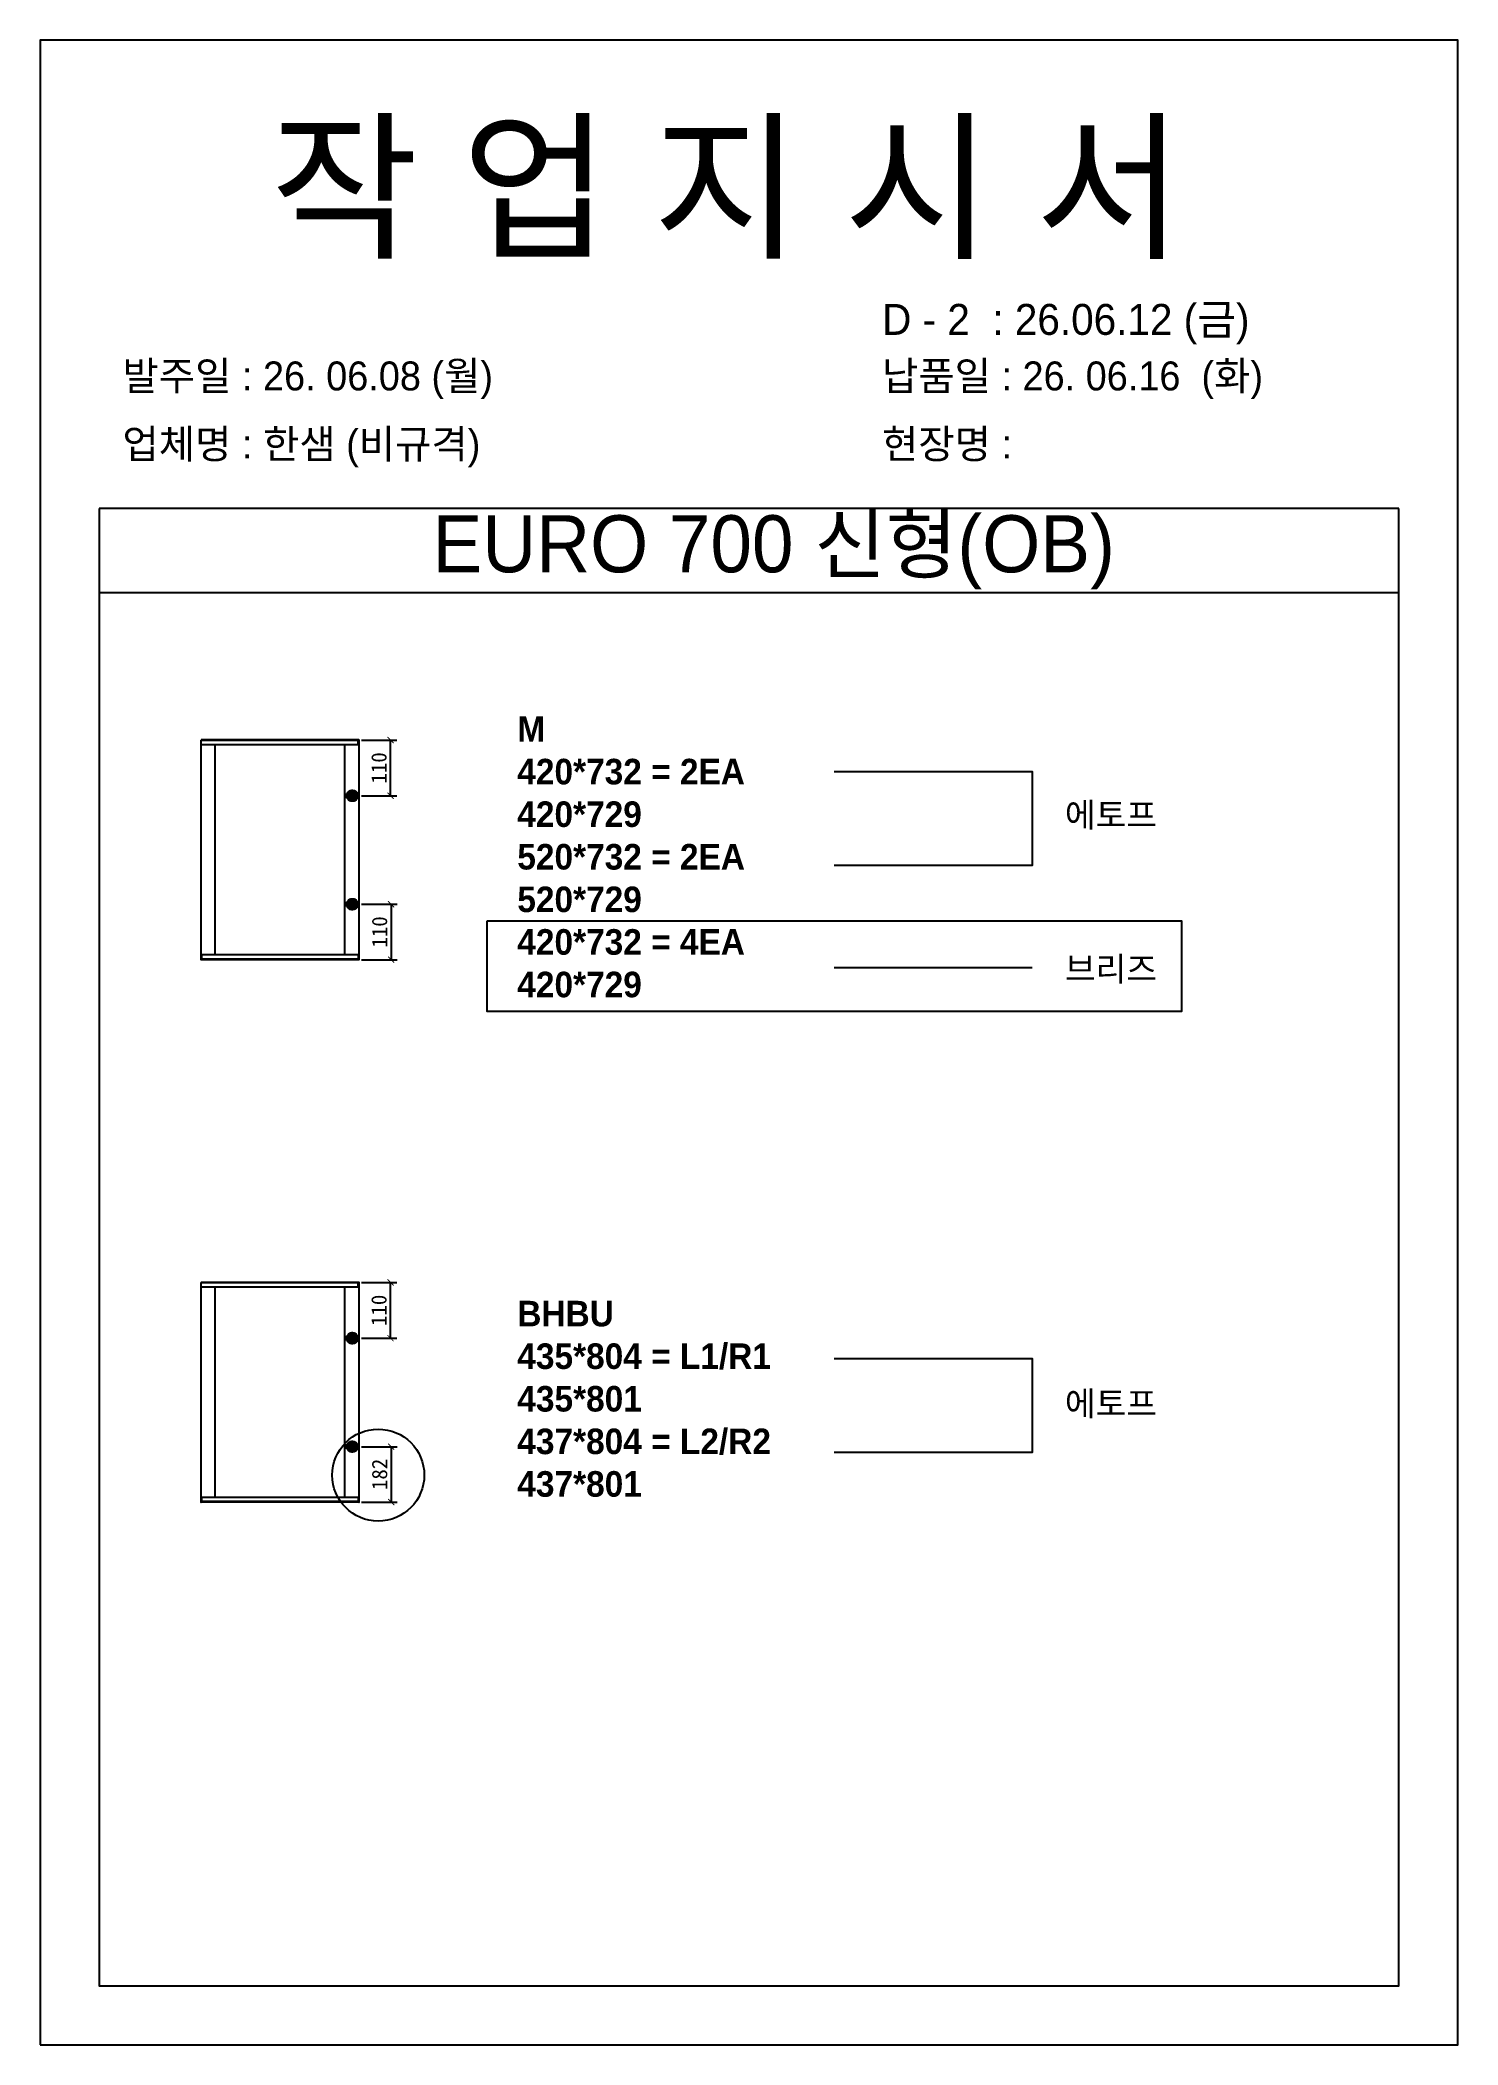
# Model space of a CAD drawing. Header units: millimetres. Extents: x -44117 to 256353, y -2095463 to 65325.
# Drawn here: x 114022 to 116335, y -996166 to -992895 of the extents above; entities that cross this region are included whole.
import ezdxf

# ---------------------------------------------------------------- set-up
doc = ezdxf.new("R2010")
doc.units = ezdxf.units.MM
doc.header["$LTSCALE"] = 10
doc.layers.add('Layer1', color=7, linetype='Continuous', lineweight=70)
doc.dimstyles.new('ISO-25', dxfattribs={"dimtxt": 2.5, "dimasz": 2.5, "dimexe": 1, "dimexo": 1, "dimtad": 1, "dimtxsty": 'Standard', "dimblk": 'ARCHTICK', "dimcen": 2.5, "dimadec": 0, "dimazin": 0, "dimtfac": 1, "dimtmove": 0, "dimatfit": 3, "dimfxl": 0, "dimarcsym": 0})

msp = doc.modelspace()

# ---------------------------------------------------------------- texts
at = {"attachment_point": 1}
for s, width, gutter_width, heights, insert, char_height in [('{\\fGulim|b0|i0|c129|p50;작 업 지 시 서}', 4553.9528048, 17.21164, [-214.58863], (114397.66492, -993038.05887), 192.7704086), ('\\pt11;{\\fGulim|b0|i0|c129|p50;발주일 : 26. 06.08 (월)}', 4553.9528048, 17.21164, [47.50981], (114156.41364, -993419.08394), 47.2287501), ('{\\fGulim|b0|i0|c129|p50;납품일 : 26. 06.16  (화)}', 4553.9528048, 17.21164, [48.31684], (115395.62166, -993419.08394), 47.2287501), ('{\\fGulim|b0|i0|c129|p50;업체명 : 한샘 (비규격)}', 4553.9528048, 17.21164, [49.72484], (114156.41364, -993530.14197), 47.2287501), ('{\\fGulim|b0|i0|c129|p50;현장명 :  }', 4553.9528048, 17.21164, [52.69999], (115395.62166, -993530.14197), 47.2287501), ('{\\fGulim|b0|i0|c129|p50;EURO 700 신형(OB)}', 2199.0574109, 8.31133, [-117.13327], (114662.37067, -993670.07577), 93.0868662), ('{\\f굴림|b1|i0|c129|p50;M\\P420*732 = 2EA\\P\\C1;420*729\\P\\C256;520*732 = 2EA\\P\\C1;520*729\\P\\C256;420*732 = 4EA\\P\\C1;420*729}', 12604.7778903, 162.10861, [-460.2451], (114800.62642, -993998.00819), 41.6850715), ('{\\f굴림|b1|i0|c129|p50;에토프}', 12072.7918459, 155.2668, [-44.41475], (115693.99648, -994139.04567), 39.9257485), ('{\\f굴림|b1|i0|c129|p50;브리즈}', 12072.7918459, 155.2668, [-44.36194], (115693.99648, -994390.4403), 39.9257485), ('{\\f굴림|b1|i0|c129|p50;BHBU\\P435*804 = L1/R1\\P\\C1;435*801\\P\\C256;437*804 = L2/R2\\P\\C1;437*801}', 12604.7778903, 162.10861, [-328.62834], (114800.62642, -994951.98468), 41.6850715), ('{\\f굴림|b1|i0|c129|p50;에토프}', 12072.7918459, 155.2668, [-44.41475], (115693.99648, -995099.6378), 39.9257485)]:
    msp.add_mtext_dynamic_manual_height_columns(s, width=width, gutter_width=gutter_width, heights=heights, dxfattribs=dict(at, insert=insert, char_height=char_height))
at = {"color": 1, "insert": (115395.88749, -993325.19978), "char_height": 50.4900421, "attachment_point": 1}
msp.add_mtext_dynamic_manual_height_columns('{\\fGulim|b0|i0|c129|p50;D - 2  : 26.06.12 (금)}', width=4868.417403, gutter_width=18.40016, heights=[51.65327], dxfattribs=at)

# ---------------------------------------------------------------- blocks, each defined once
blk = doc.blocks.new('_ArchTick')
at = {"color": 0, "linetype": 'ByBlock', "const_width": 0.15}
blk.add_lwpolyline([(-0.5, -0.5), (0.5, 0.5)], dxfattribs=at)
blk = doc.blocks.new('*D6768')
at = {"color": 0, "lineweight": -2}
for p, q in [((114546.4, -994036.8), (114603.8, -994036.8)), ((114593.8, -994127.8), (114593.8, -994036.8)), ((114546.4, -994127.8), (114603.8, -994127.8))]:
    blk.add_line(p, q, dxfattribs=at)
at = {"layer": 'Defpoints', "color": 0}
for p in [(114531.4, -994036.8), (114593.8, -994036.8), (114531.4, -994127.8)]:
    blk.add_point(p, dxfattribs=at)
at = {"color": 0, "lineweight": -2, "xscale": 10, "yscale": 10, "zscale": 10}
for p, rotation in [((114593.8, -994036.8), 90), ((114593.8, -994127.8), 270)]:
    blk.add_blockref('_ArchTick', p, dxfattribs=dict(at, rotation=rotation))
at = {"color": 0, "insert": (114575, -994082.3), "char_height": 25, "attachment_point": 5, "rotation": 90}
blk.add_mtext('110', dxfattribs=at)
blk = doc.blocks.new('*D6769')
at = {"color": 0, "lineweight": -2}
for p, q in [((114546.4, -994304.8), (114604.8, -994304.8)), ((114594.8, -994304.8), (114594.8, -994395.3)), ((114546.4, -994395.3), (114604.8, -994395.3))]:
    blk.add_line(p, q, dxfattribs=at)
at = {"layer": 'Defpoints', "color": 0}
for p in [(114531.4, -994304.8), (114531.4, -994395.3), (114594.8, -994395.3)]:
    blk.add_point(p, dxfattribs=at)
at = {"color": 0, "lineweight": -2, "xscale": 10, "yscale": 10, "zscale": 10}
for p, rotation in [((114594.8, -994304.8), 90), ((114594.8, -994395.3), 270)]:
    blk.add_blockref('_ArchTick', p, dxfattribs=dict(at, rotation=rotation))
at = {"color": 0, "insert": (114576, -994350), "char_height": 25, "attachment_point": 5, "rotation": 90}
blk.add_mtext('110', dxfattribs=at)
blk = doc.blocks.new('*D6770')
at = {"color": 0, "lineweight": -2}
for p, q in [((114546.4, -994921.9), (114603.8, -994921.9)), ((114593.8, -995013), (114593.8, -994921.9)), ((114546.4, -995013), (114603.8, -995013))]:
    blk.add_line(p, q, dxfattribs=at)
at = {"layer": 'Defpoints', "color": 0}
for p in [(114531.4, -994921.9), (114593.8, -994921.9), (114531.4, -995013)]:
    blk.add_point(p, dxfattribs=at)
at = {"color": 0, "lineweight": -2, "xscale": 10, "yscale": 10, "zscale": 10}
for p, rotation in [((114593.8, -994921.9), 90), ((114593.8, -995013), 270)]:
    blk.add_blockref('_ArchTick', p, dxfattribs=dict(at, rotation=rotation))
at = {"color": 0, "insert": (114575, -994967.5), "char_height": 25, "attachment_point": 5, "rotation": 90}
blk.add_mtext('110', dxfattribs=at)
blk = doc.blocks.new('*D6771')
at = {"color": 0, "lineweight": -2}
for p, q in [((114546.4, -995190), (114604.8, -995190)), ((114594.8, -995190), (114594.8, -995280.4)), ((114546.4, -995280.4), (114604.8, -995280.4))]:
    blk.add_line(p, q, dxfattribs=at)
at = {"layer": 'Defpoints', "color": 0}
for p in [(114531.4, -995190), (114531.4, -995280.4), (114594.8, -995280.4)]:
    blk.add_point(p, dxfattribs=at)
at = {"color": 0, "lineweight": -2, "xscale": 10, "yscale": 10, "zscale": 10}
for p, rotation in [((114594.8, -995190), 90), ((114594.8, -995280.4), 270)]:
    blk.add_blockref('_ArchTick', p, dxfattribs=dict(at, rotation=rotation))
at = {"color": 0, "insert": (114576, -995235.2), "char_height": 25, "attachment_point": 5, "rotation": 90}
blk.add_mtext('182', dxfattribs=at)

# ---------------------------------------------------------------- dimensions: what is measured, and where the dimension line sits
for base, p1, p2, text, picture, middle in [((114593.78622, -994036.76146), (114531.36575, -994127.79616), (114531.36575, -994036.76146), '110', '*D6768', (114575.03622, -994082.27881)), ((114594.78459, -994395.25993), (114531.36575, -994304.79492), (114531.36575, -994395.25993), '110', '*D6769', (114576.03459, -994350.02742)), ((114593.78622, -994921.93521), (114531.36575, -995012.9699), (114531.36575, -994921.93521), '110', '*D6770', (114575.03622, -994967.45256)), ((114594.78459, -995280.43367), (114531.36575, -995189.96866), (114531.36575, -995280.43367), '182', '*D6771', (114576.03459, -995235.20117))]:
    dim = msp.add_linear_dim(base=base, p1=p1, p2=p2, angle=90, text=text, dimstyle='ISO-25', override={"dimscale": 10, "dimasz": 1, "dimexo": 1.5, "dimtxsty": 'Standard'})
    dim.commit()
    dim.dimension.update_dxf_attribs({"geometry": picture, "text_midpoint": middle})

# ---------------------------------------------------------------- linework, layer by layer
for p, q in [((116238.88861, -993659.0649), (114118.41412, -993659.0649)), ((116238.88861, -993796.75805), (114118.41412, -993796.75805)), ((114284.39837, -994037.01901), (114284.39837, -994395.00238)), ((114542.50459, -994037.48258), (114284.39837, -994037.48258)), ((114542.24704, -994036.76146), (114284.65591, -994036.76146)), ((114541.21688, -994044.48772), (114541.21688, -994036.76146)), ((114542.50459, -994395.00238), (114542.50459, -994037.01901)), ((114542.50459, -994044.48772), (114284.39837, -994044.48772)), ((114307.31961, -994043.97264), (114307.31961, -994387.53367)), ((114519.32581, -994387.53367), (114519.32581, -994044.48772)), ((114542.50459, -994387.53367), (114284.39837, -994387.53367)), ((114542.50459, -994394.53881), (114284.39837, -994394.53881)), ((114542.24704, -994395.25993), (114284.65591, -994395.25993)), ((114285.68608, -994395.25993), (114285.68608, -994387.53367)), ((114541.21688, -994387.53367), (114541.21688, -994395.25993)), ((114284.39837, -994922.19275), (114284.39837, -995280.17612)), ((114542.50459, -994922.65632), (114284.39837, -994922.65632)), ((114542.24704, -994921.93521), (114284.65591, -994921.93521)), ((114541.21688, -994929.66147), (114541.21688, -994921.93521)), ((114542.50459, -995280.17612), (114542.50459, -994922.19275)), ((114542.50459, -994929.66147), (114284.39837, -994929.66147)), ((114307.31961, -994929.14638), (114307.31961, -995272.70741)), ((114519.32581, -995272.70741), (114519.32581, -994929.66147)), ((114542.50459, -995272.70741), (114284.39837, -995272.70741)), ((114542.50459, -995279.71256), (114284.39837, -995279.71256)), ((114542.24704, -995280.43367), (114284.65591, -995280.43367)), ((114285.68608, -995280.43367), (114285.68608, -995272.70741)), ((114541.21688, -995272.70741), (114541.21688, -995280.43367))]:
    msp.add_line(p, q)
for points in [[(114022.02891, -996166.22345), (116335.27381, -996166.22345), (116335.27381, -992894.63423), (114022.02891, -992894.63423)], [(114751.48123, -994331.99778), (115884.08022, -994331.99778), (115884.08022, -994479.68225), (114751.48123, -994479.68225)]]:
    msp.add_lwpolyline(points, close=True)
for points in [[(114118.41412, -993659.0649), (114118.41412, -996069.83825), (116238.88861, -996069.83825), (116238.88861, -993659.0649)], [(115317.78072, -994088.03587), (115640.62436, -994088.03587), (115640.62436, -994241.51891), (115317.78072, -994241.51891)], [(115317.78072, -994408.23325), (115640.62436, -994408.23325)], [(115317.78072, -995045.98174), (115640.62436, -995045.98174), (115640.62436, -995199.46478), (115317.78072, -995199.46478)]]:
    msp.add_lwpolyline(points)
at = {"color": 1}
msp.add_circle((114573.75451, -995236.36668), 75.05754, dxfattribs=at)
for centre, start, end in [((114542.24704, -994037.01901), 0, 90), ((114284.65591, -994395.00239), 180, 270), ((114542.24704, -994395.00239), 270, 0), ((114542.24704, -994922.19275), 0, 90), ((114284.65591, -995280.17613), 180, 270), ((114542.24704, -995280.17613), 270, 0)]:
    msp.add_arc(centre, 0.25754, start, end)
at = {"layer": 'Layer1'}
for p, q in [((114531.36575, -994118.30416), (114531.36575, -994137.28816)), ((114531.36575, -994314.28692), (114531.36575, -994295.30291)), ((114531.36575, -995003.4779), (114531.36575, -995022.46191)), ((114531.36575, -995199.46066), (114531.36575, -995180.47666))]:
    msp.add_line(p, q, dxfattribs=at)
for points in [[(114540.85776, -994127.79616), (114521.87375, -994127.79616)], [(114540.85776, -994304.79492), (114521.87375, -994304.79492)], [(114540.85776, -995012.9699), (114521.87375, -995012.9699)], [(114540.85776, -995189.96866), (114521.87375, -995189.96866)]]:
    msp.add_lwpolyline(points, close=True, dxfattribs=at)
for centre in [(114531.36575, -994127.79616), (114531.36575, -994304.79492), (114531.36575, -995012.9699), (114531.36575, -995189.96866)]:
    msp.add_circle(centre, 6.328, dxfattribs=at)

msp.set_redraw_order([(e.dxf.handle, doc.entitydb.next_handle()) for e in msp.query("TEXT MTEXT ATTDEF DIMENSION ARC_DIMENSION")])  # texts and dimensions are drawn at this point

doc.saveas('drawing.dxf')
